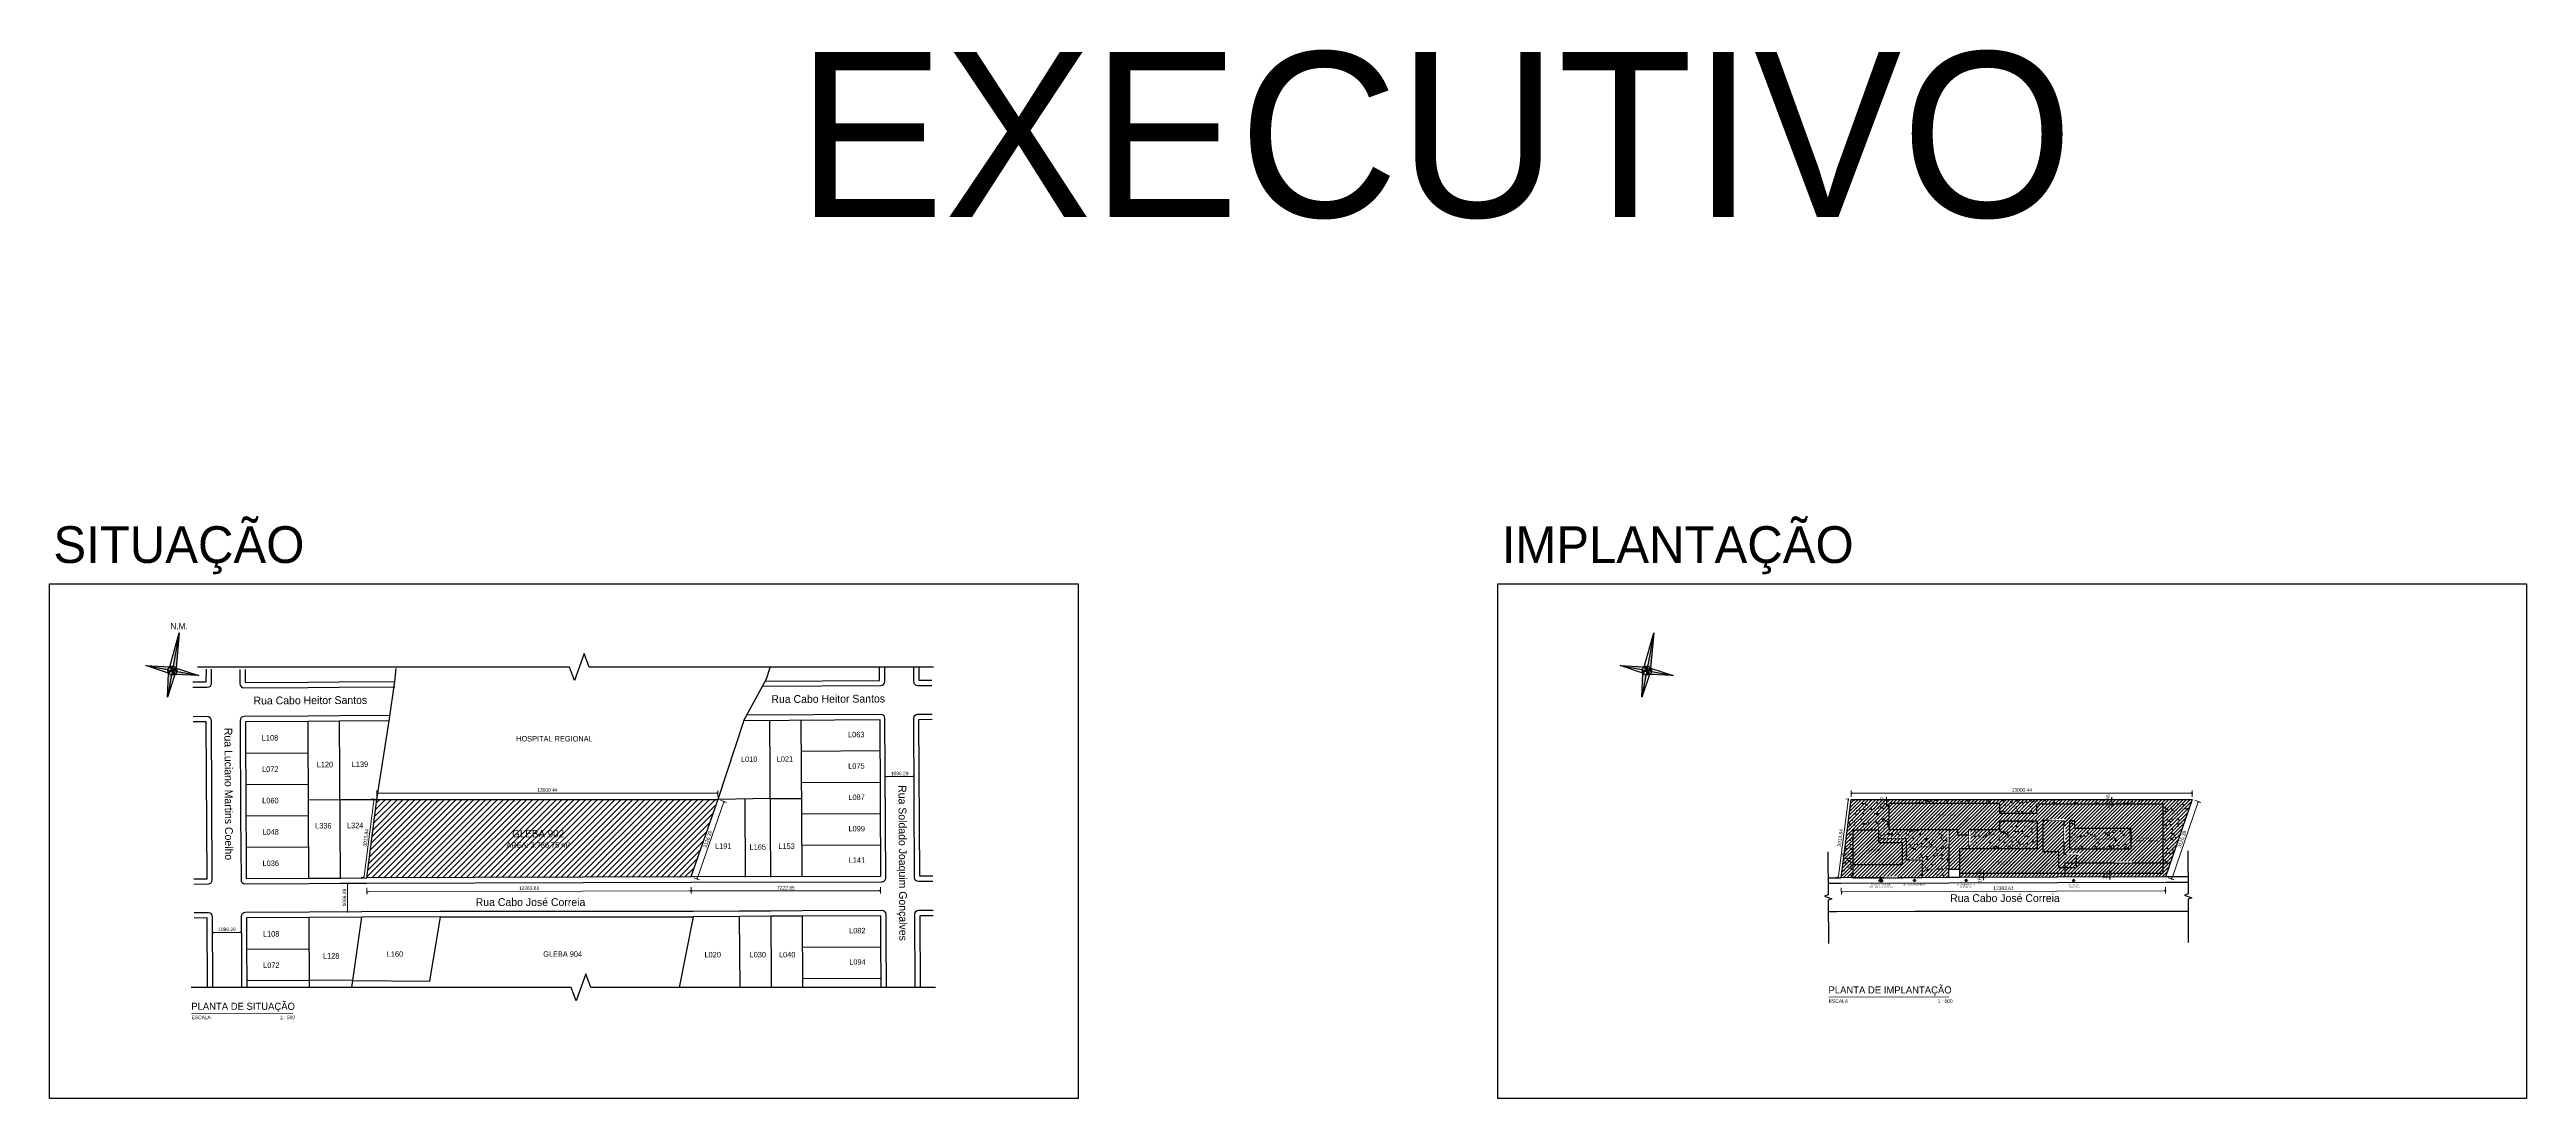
# Model space of a CAD drawing. Header units: centimetres. Extents: x 30244 to 591333, y -111940 to 104227.
# Drawn here: x 354254 to 448688, y 64237 to 104227 of the extents above; entities that cross this region are included whole.
import ezdxf

# ---------------------------------------------------------------- set-up
doc = ezdxf.new("R2010")
doc.units = ezdxf.units.CM
doc.header["$LTSCALE"] = 4
for name, pattern in [('ACAD_ISO05W100', [33, 24, -3, 0, -3, 0, -3]), ('DASHED2', [9.525, 6.35, -3.175]), ('HIDDENX2', [19.05, 12.7, -6.35])]:
    doc.linetypes.add(name, pattern=pattern)
for name, color, linetype in [('0.1', 1, 'Continuous'), ('0.2', 2, 'Continuous'), ('0.4', 4, 'Continuous'), ('0.6', 6, 'Continuous'), ('02-CONT', 2, 'Continuous'), ('2', 2, 'Continuous'), ('B-COTAS', 1, 'Continuous'), ('B-SIMBOLOS', 2, 'Continuous'), ('C-TEXTO-02', 2, 'Continuous'), ('CONTORNO TERRENO', 3, 'Continuous'), ('NOVO', 170, 'Continuous')]:
    doc.layers.add(name, color=color, linetype=linetype)
for name, color, linetype, lineweight in [('C-TEXTO-01', 2, 'Continuous', 20), ('C-TEXTO-03', 2, 'Continuous', 20), ('textos', 2, 'Continuous', 9)]:
    doc.layers.add(name, color=color, linetype=linetype, lineweight=lineweight)
doc.styles.add('EC_NOMES', font='GOTHIC.TTF')
doc.styles.add('Esc.500', font='ERASLGHT.TTF', dxfattribs={"height": 90})
doc.styles.add('Esc.750', font='ERASLGHT.TTF', dxfattribs={"height": 135})
doc.styles.get("Standard").update_dxf_attribs({"font": 'ERASMD.TTF'})
doc.styles.add('Símbolos', font='ERASLGHT.TTF')
doc.dimstyles.new('ARQ500', dxfattribs={"dimscale": 500, "dimtxt": 90, "dimasz": 0.1, "dimexe": 0.2, "dimexo": 0.2, "dimgap": 0.1, "dimtad": 1, "dimzin": 12, "dimdsep": 46, "dimtxsty": 'Esc.500', "dimblk1": 'DOT', "dimblk2": 'DOT', "dimsah": 1, "dimcen": 0.4, "dimclrd": 256, "dimclre": 256, "dimclrt": 2, "dimadec": 0, "dimazin": 0, "dimtfac": 1, "dimtix": 1, "dimtmove": 2, "dimatfit": 3, "dimldrblk": 'DOT', "dimfxl": 0.3, "dimfxlon": 1, "dimtolj": 1, "dimtzin": 12, "dimlwd": 9, "dimlwe": 9, "dimarcsym": 0})
pattern_1 = [(45, (-256648.1, 27275.93), (-67.351921, 67.351921), [])]

# ---------------------------------------------------------------- blocks, each defined once
blk = doc.blocks.new('DOT')
at = {"color": 0, "linetype": 'ByBlock'}
blk.add_line((-0.5, 0), (-1, 0), dxfattribs=at)
at = {"color": 0, "linetype": 'ByBlock', "const_width": 0.5}
blk.add_lwpolyline([(-0.25, 0, 1), (0.25, 0, 1)], format="xyb", close=True, dxfattribs=at)
blk = doc.blocks.new('*D140')
at = {"layer": 'B-COTAS', "lineweight": 9, "transparency": 16777216}
for p, q in [((366734, 75737), (366734, 75978)), ((366784, 75878), (379684, 75878)), ((379734, 75737), (379734, 75978))]:
    blk.add_line(p, q, dxfattribs=at)
at = {"layer": 'DEFPOINTS', "color": 0, "transparency": 16777216}
for p in [(366734, 75637), (379734, 75878), (379734, 75637)]:
    blk.add_point(p, dxfattribs=at)
at = {"layer": 'B-COTAS', "lineweight": 9, "transparency": 16777216, "xscale": 50, "yscale": 50, "zscale": 50, "rotation": 180}
blk.add_blockref('DOT', (366734, 75878), dxfattribs=at)
at = {"layer": 'B-COTAS', "lineweight": 9, "transparency": 16777216, "xscale": 50, "yscale": 50, "zscale": 50}
blk.add_blockref('DOT', (379734, 75878), dxfattribs=at)
at = {"layer": 'B-COTAS', "color": 2, "transparency": 16777216, "insert": (373234, 75998), "char_height": 135, "attachment_point": 5, "style": 'Esc.750'}
blk.add_mtext('\\A1;13000.44', dxfattribs=at)
blk = doc.blocks.new('_Dot')
at = {"color": 0, "linetype": 'ByBlock', "lineweight": -2}
blk.add_line((-0.5, 0), (-1, 0), dxfattribs=at)
at = {"color": 0, "linetype": 'ByBlock', "const_width": 0.5}
blk.add_lwpolyline([(-0.25, 0, 1), (0.25, 0, 1)], format="xyb", close=True, dxfattribs=at)
blk = doc.blocks.new('*D132')
at = {"layer": 'B-COTAS', "lineweight": 9, "transparency": 16777216}
for p, q in [((366353, 72264), (366353, 72014)), ((366403, 72114), (378667, 72148)), ((378716, 72298), (378717, 72048))]:
    blk.add_line(p, q, dxfattribs=at)
at = {"layer": 'DEFPOINTS', "color": 0, "transparency": 16777216}
for p in [(366352, 72490), (378716, 72524), (378717, 72148)]:
    blk.add_point(p, dxfattribs=at)
at = {"layer": 'B-COTAS', "lineweight": 9, "transparency": 16777216, "xscale": 50, "yscale": 50, "zscale": 50}
for p, rotation in [((366353, 72114), 180.1566305847917), ((378717, 72148), 0.1566305847916921)]:
    blk.add_blockref('DOT', p, dxfattribs=dict(at, rotation=rotation))
at = {"layer": 'B-COTAS', "color": 2, "transparency": 16777216, "insert": (372535, 72251), "char_height": 135, "attachment_point": 5, "rotation": 0.15663, "style": 'Esc.750'}
blk.add_mtext('\\A1;12363.61', dxfattribs=at)
blk = doc.blocks.new('*D133')
at = {"layer": 'B-COTAS', "lineweight": 9, "transparency": 16777216}
for p, q in [((379829, 75604), (380059, 75525)), ((379948, 75510), (378962, 72649)), ((378810, 72648), (379040, 72569))]:
    blk.add_line(p, q, dxfattribs=at)
at = {"layer": 'DEFPOINTS', "color": 0, "transparency": 16777216}
for p in [(379734, 75637), (378716, 72681), (378945, 72602)]:
    blk.add_point(p, dxfattribs=at)
at = {"layer": 'B-COTAS', "lineweight": 9, "transparency": 16777216, "xscale": 50, "yscale": 50, "zscale": 50}
for p, rotation in [((379964, 75558), 70.9824842449628), ((378945, 72602), 250.9824842449628)]:
    blk.add_blockref('DOT', p, dxfattribs=dict(at, rotation=rotation))
at = {"layer": 'B-COTAS', "color": 2, "transparency": 16777216, "insert": (379342, 74119), "char_height": 135, "attachment_point": 5, "rotation": 70.98248, "style": 'Esc.750'}
blk.add_mtext('\\A1;3126.39', dxfattribs=at)
blk = doc.blocks.new('*D134')
at = {"layer": 'B-COTAS', "lineweight": 9, "transparency": 16777216}
for p, q in [((366616, 75601), (366247, 72711)), ((366635, 75649), (366523, 75664)), ((366253, 72660), (366141, 72674))]:
    blk.add_line(p, q, dxfattribs=at)
at = {"layer": 'DEFPOINTS', "color": 0, "transparency": 16777216}
for p in [(366734, 75637), (366240, 72661), (366352, 72647)]:
    blk.add_point(p, dxfattribs=at)
at = {"layer": 'B-COTAS', "lineweight": 9, "transparency": 16777216, "xscale": 50, "yscale": 50, "zscale": 50}
for p, rotation in [((366622, 75651), 82.72044767476393), ((366240, 72661), 262.7204476747639)]:
    blk.add_blockref('DOT', p, dxfattribs=dict(at, rotation=rotation))
at = {"layer": 'B-COTAS', "color": 2, "transparency": 16777216, "insert": (366313, 74171), "char_height": 135, "attachment_point": 5, "rotation": 82.72045, "style": 'Esc.750'}
blk.add_mtext('\\A1;3013.84', dxfattribs=at)
blk = doc.blocks.new('*D135')
at = {"layer": 'B-COTAS', "lineweight": 9, "transparency": 16777216}
for p, q in [((378716, 72298), (378716, 72048)), ((378766, 72148), (385888, 72148)), ((385938, 72298), (385938, 72048))]:
    blk.add_line(p, q, dxfattribs=at)
at = {"layer": 'DEFPOINTS', "color": 0, "transparency": 16777216}
for p in [(378716, 72524), (385938, 72564), (385938, 72148)]:
    blk.add_point(p, dxfattribs=at)
at = {"layer": 'B-COTAS', "lineweight": 9, "transparency": 16777216, "xscale": 50, "yscale": 50, "zscale": 50, "rotation": 180}
blk.add_blockref('DOT', (378716, 72148), dxfattribs=at)
at = {"layer": 'B-COTAS', "lineweight": 9, "transparency": 16777216, "xscale": 50, "yscale": 50, "zscale": 50}
blk.add_blockref('DOT', (385938, 72148), dxfattribs=at)
at = {"layer": 'B-COTAS', "color": 2, "transparency": 16777216, "insert": (382327, 72268), "char_height": 135, "attachment_point": 5, "style": 'Esc.750'}
blk.add_mtext('\\A1;7222.85', dxfattribs=at)
blk = doc.blocks.new('*D141')
at = {"layer": 'B-COTAS', "lineweight": 9, "transparency": 16777216}
for p, q in [((365465, 72442), (365715, 72442)), ((365615, 72392), (365615, 71396)), ((365465, 71346), (365715, 71346))]:
    blk.add_line(p, q, dxfattribs=at)
at = {"layer": 'DEFPOINTS', "color": 0, "transparency": 16777216}
for p in [(365342, 72442), (365348, 71346), (365615, 71346)]:
    blk.add_point(p, dxfattribs=at)
at = {"layer": 'B-COTAS', "lineweight": 9, "transparency": 16777216, "xscale": 50, "yscale": 50, "zscale": 50}
for p, rotation in [((365615, 72442), 90), ((365615, 71346), 270)]:
    blk.add_blockref('DOT', p, dxfattribs=dict(at, rotation=rotation))
at = {"layer": 'B-COTAS', "color": 2, "transparency": 16777216, "insert": (365495, 71894), "char_height": 135, "attachment_point": 5, "rotation": 90, "style": 'Esc.750'}
blk.add_mtext('\\A1;1096.29', dxfattribs=at)
blk = doc.blocks.new('*D142')
at = {"layer": 'B-COTAS', "lineweight": 9, "transparency": 16777216}
for p, q in [((386118, 76464), (386118, 76608)), ((386168, 76508), (387164, 76508)), ((387214, 76470), (387214, 76608))]:
    blk.add_line(p, q, dxfattribs=at)
at = {"layer": 'DEFPOINTS', "color": 0, "transparency": 16777216}
for p in [(387214, 76508), (386118, 76364), (387214, 76370)]:
    blk.add_point(p, dxfattribs=at)
at = {"layer": 'B-COTAS', "lineweight": 9, "transparency": 16777216, "xscale": 50, "yscale": 50, "zscale": 50, "rotation": 180}
blk.add_blockref('DOT', (386118, 76508), dxfattribs=at)
at = {"layer": 'B-COTAS', "lineweight": 9, "transparency": 16777216, "xscale": 50, "yscale": 50, "zscale": 50}
blk.add_blockref('DOT', (387214, 76508), dxfattribs=at)
at = {"layer": 'B-COTAS', "color": 2, "transparency": 16777216, "insert": (386666, 76627), "char_height": 135, "attachment_point": 5, "style": 'Esc.750'}
blk.add_mtext('\\A1;1096.29', dxfattribs=at)
blk = doc.blocks.new('*D143')
at = {"layer": 'B-COTAS', "lineweight": 9, "transparency": 16777216}
for p, q in [((360468, 70562), (360468, 70662)), ((361515, 70562), (360518, 70562)), ((361565, 70562), (361565, 70662))]:
    blk.add_line(p, q, dxfattribs=at)
at = {"layer": 'DEFPOINTS', "color": 0, "transparency": 16777216}
for p in [(360468, 70562), (360468, 70547), (361565, 70553)]:
    blk.add_point(p, dxfattribs=at)
at = {"layer": 'B-COTAS', "lineweight": 9, "transparency": 16777216, "xscale": 50, "yscale": 50, "zscale": 50, "rotation": 180}
blk.add_blockref('DOT', (360468, 70562), dxfattribs=at)
at = {"layer": 'B-COTAS', "lineweight": 9, "transparency": 16777216, "xscale": 50, "yscale": 50, "zscale": 50}
blk.add_blockref('DOT', (361565, 70562), dxfattribs=at)
at = {"layer": 'B-COTAS', "color": 2, "transparency": 16777216, "insert": (361016, 70682), "char_height": 135, "attachment_point": 5, "style": 'Esc.750'}
blk.add_mtext('\\A1;1096.29', dxfattribs=at)
blk = doc.blocks.new('*U28')
for p, q in [((-0.5, 0.25), (0, 0.75)), ((-0.25, 0.25), (-0.5, 0.25)), ((-0.25, 0), (-0.25, 0.25)), ((0.25, 0), (-0.25, 0)), ((0, 0.75), (0.5, 0.25)), ((0.5, 0.25), (0.25, 0.25)), ((0.25, 0.25), (0.25, 0))]:
    blk.add_line(p, q)
blk = doc.blocks.new('*D136')
at = {"layer": 'B-COTAS', "lineweight": 9, "transparency": 16777216}
for p, q in [((422948, 75737), (422948, 75978)), ((422998, 75878), (435898, 75878)), ((435948, 75737), (435948, 75978))]:
    blk.add_line(p, q, dxfattribs=at)
at = {"layer": 'DEFPOINTS', "color": 0, "transparency": 16777216}
for p in [(422948, 75637), (435948, 75878), (435948, 75637)]:
    blk.add_point(p, dxfattribs=at)
at = {"layer": 'B-COTAS', "lineweight": 9, "transparency": 16777216, "xscale": 50, "yscale": 50, "zscale": 50, "rotation": 180}
blk.add_blockref('DOT', (422948, 75878), dxfattribs=at)
at = {"layer": 'B-COTAS', "lineweight": 9, "transparency": 16777216, "xscale": 50, "yscale": 50, "zscale": 50}
blk.add_blockref('DOT', (435948, 75878), dxfattribs=at)
at = {"layer": 'B-COTAS', "color": 2, "transparency": 16777216, "insert": (429448, 75998), "char_height": 135, "attachment_point": 5, "style": 'Esc.750'}
blk.add_mtext('\\A1;13000.44', dxfattribs=at)
blk = doc.blocks.new('*D137')
at = {"layer": 'B-COTAS', "lineweight": 9, "transparency": 16777216}
for p, q in [((422566, 72264), (422567, 72014)), ((422617, 72114), (434880, 72148)), ((434930, 72298), (434931, 72048))]:
    blk.add_line(p, q, dxfattribs=at)
at = {"layer": 'DEFPOINTS', "color": 0, "transparency": 16777216}
for p in [(422566, 72490), (434929, 72524), (434930, 72148)]:
    blk.add_point(p, dxfattribs=at)
at = {"layer": 'B-COTAS', "lineweight": 9, "transparency": 16777216, "xscale": 50, "yscale": 50, "zscale": 50}
for p, rotation in [((422567, 72114), 180.1566305847917), ((434930, 72148), 0.1566305847916921)]:
    blk.add_blockref('DOT', p, dxfattribs=dict(at, rotation=rotation))
at = {"layer": 'B-COTAS', "color": 2, "transparency": 16777216, "insert": (428748, 72251), "char_height": 135, "attachment_point": 5, "rotation": 0.15663, "style": 'Esc.750'}
blk.add_mtext('\\A1;12363.61', dxfattribs=at)
blk = doc.blocks.new('*D138')
at = {"layer": 'B-COTAS', "lineweight": 9, "transparency": 16777216}
for p, q in [((436043, 75604), (436272, 75525)), ((436161, 75510), (435175, 72649)), ((435024, 72648), (435254, 72569))]:
    blk.add_line(p, q, dxfattribs=at)
at = {"layer": 'DEFPOINTS', "color": 0, "transparency": 16777216}
for p in [(435948, 75637), (434929, 72681), (435159, 72602)]:
    blk.add_point(p, dxfattribs=at)
at = {"layer": 'B-COTAS', "lineweight": 9, "transparency": 16777216, "xscale": 50, "yscale": 50, "zscale": 50}
for p, rotation in [((436178, 75558), 70.9824842449628), ((435159, 72602), 250.9824842449628)]:
    blk.add_blockref('DOT', p, dxfattribs=dict(at, rotation=rotation))
at = {"layer": 'B-COTAS', "color": 2, "transparency": 16777216, "insert": (435555, 74119), "char_height": 135, "attachment_point": 5, "rotation": 70.98248, "style": 'Esc.750'}
blk.add_mtext('\\A1;3126.39', dxfattribs=at)
blk = doc.blocks.new('*D139')
at = {"layer": 'B-COTAS', "lineweight": 9, "transparency": 16777216}
for p, q in [((422829, 75601), (422460, 72711)), ((422848, 75649), (422736, 75664)), ((422466, 72660), (422355, 72674))]:
    blk.add_line(p, q, dxfattribs=at)
at = {"layer": 'DEFPOINTS', "color": 0, "transparency": 16777216}
for p in [(422948, 75637), (422454, 72661), (422566, 72647)]:
    blk.add_point(p, dxfattribs=at)
at = {"layer": 'B-COTAS', "lineweight": 9, "transparency": 16777216, "xscale": 50, "yscale": 50, "zscale": 50}
for p, rotation in [((422836, 75651), 82.72044767476393), ((422454, 72661), 262.7204476747639)]:
    blk.add_blockref('DOT', p, dxfattribs=dict(at, rotation=rotation))
at = {"layer": 'B-COTAS', "color": 2, "transparency": 16777216, "insert": (422526, 74171), "char_height": 135, "attachment_point": 5, "rotation": 82.72045, "style": 'Esc.750'}
blk.add_mtext('\\A1;3013.84', dxfattribs=at)
blk = doc.blocks.new('*D144')
at = {"layer": 'B-COTAS', "lineweight": 9, "transparency": 16777216}
for p, q in [((424295, 75637), (424195, 75637)), ((424295, 75687), (424295, 75737)), ((424295, 75487), (424295, 75637)), ((424295, 75487), (424195, 75487)), ((424295, 75437), (424295, 75387))]:
    blk.add_line(p, q, dxfattribs=at)
at = {"layer": 'DEFPOINTS', "color": 0, "transparency": 16777216}
for p in [(424295, 75637), (424376, 75637), (424376, 75487)]:
    blk.add_point(p, dxfattribs=at)
at = {"layer": 'B-COTAS', "lineweight": 9, "transparency": 16777216, "xscale": 50, "yscale": 50, "zscale": 50}
for p, rotation in [((424295, 75637), 270), ((424295, 75487), 90)]:
    blk.add_blockref('DOT', p, dxfattribs=dict(at, rotation=rotation))
at = {"layer": 'B-COTAS', "color": 2, "transparency": 16777216, "insert": (424106, 75562), "char_height": 135, "attachment_point": 5, "rotation": 90, "style": 'Esc.750'}
blk.add_mtext('\\A1;150', dxfattribs=at)
blk = doc.blocks.new('*D145')
at = {"layer": 'B-COTAS', "lineweight": 9, "transparency": 16777216}
for p, q in [((432801, 72822), (432701, 72822)), ((432801, 72872), (432801, 72922)), ((432801, 72822), (432801, 72675)), ((432801, 72675), (432701, 72675)), ((432801, 72625), (432801, 72575))]:
    blk.add_line(p, q, dxfattribs=at)
at = {"layer": 'DEFPOINTS', "color": 0, "transparency": 16777216}
for p in [(432891, 72822), (432801, 72675), (432891, 72675)]:
    blk.add_point(p, dxfattribs=at)
at = {"layer": 'B-COTAS', "lineweight": 9, "transparency": 16777216, "xscale": 50, "yscale": 50, "zscale": 50}
for p, rotation in [((432801, 72822), 270), ((432801, 72675), 90)]:
    blk.add_blockref('DOT', p, dxfattribs=dict(at, rotation=rotation))
at = {"layer": 'B-COTAS', "color": 2, "transparency": 16777216, "insert": (432612, 72749), "char_height": 135, "attachment_point": 5, "rotation": 90, "style": 'Esc.750'}
blk.add_mtext('\\A1;150', dxfattribs=at)
blk = doc.blocks.new('*D146')
at = {"layer": 'B-COTAS', "lineweight": 9, "transparency": 16777216}
for p, q in [((422656, 73381), (422656, 73481)), ((422956, 73381), (422706, 73381)), ((423006, 73381), (423006, 73481))]:
    blk.add_line(p, q, dxfattribs=at)
at = {"layer": 'DEFPOINTS', "color": 0, "transparency": 16777216}
for p in [(422656, 73381), (422656, 73358), (423006, 73365)]:
    blk.add_point(p, dxfattribs=at)
at = {"layer": 'B-COTAS', "lineweight": 9, "transparency": 16777216, "xscale": 50, "yscale": 50, "zscale": 50, "rotation": 180}
blk.add_blockref('DOT', (422656, 73381), dxfattribs=at)
at = {"layer": 'B-COTAS', "lineweight": 9, "transparency": 16777216, "xscale": 50, "yscale": 50, "zscale": 50}
blk.add_blockref('DOT', (423006, 73381), dxfattribs=at)
at = {"layer": 'B-COTAS', "color": 2, "transparency": 16777216, "insert": (422831, 73537), "char_height": 135, "attachment_point": 5, "style": 'Esc.750'}
blk.add_mtext('\\A1;349.99', dxfattribs=at)
blk = doc.blocks.new('*D147')
at = {"layer": 'B-COTAS', "lineweight": 9, "transparency": 16777216}
for p, q in [((432877, 75637), (432777, 75637)), ((432877, 75687), (432877, 75737)), ((432877, 75458), (432877, 75637)), ((432877, 75458), (432777, 75458)), ((432877, 75408), (432877, 75358))]:
    blk.add_line(p, q, dxfattribs=at)
at = {"layer": 'DEFPOINTS', "color": 0, "transparency": 16777216}
for p in [(432877, 75637), (432896, 75637), (432896, 75458)]:
    blk.add_point(p, dxfattribs=at)
at = {"layer": 'B-COTAS', "lineweight": 9, "transparency": 16777216, "xscale": 50, "yscale": 50, "zscale": 50}
for p, rotation in [((432877, 75637), 270), ((432877, 75458), 90)]:
    blk.add_blockref('DOT', p, dxfattribs=dict(at, rotation=rotation))
at = {"layer": 'B-COTAS', "color": 2, "transparency": 16777216, "insert": (432736, 75547), "char_height": 135, "attachment_point": 5, "rotation": 90, "style": 'Esc.750'}
blk.add_mtext('\\A1;178.46', dxfattribs=at)
blk = doc.blocks.new('*D148')
at = {"layer": 'B-COTAS', "lineweight": 9, "transparency": 16777216}
for p, q in [((427989, 72822), (427889, 72822)), ((427989, 72872), (427989, 72922)), ((427989, 72822), (427989, 72662)), ((427989, 72662), (427889, 72662)), ((427989, 72612), (427989, 72562))]:
    blk.add_line(p, q, dxfattribs=at)
at = {"layer": 'DEFPOINTS', "color": 0, "transparency": 16777216}
for p in [(427990, 72822), (427989, 72662), (427990, 72662)]:
    blk.add_point(p, dxfattribs=at)
at = {"layer": 'B-COTAS', "lineweight": 9, "transparency": 16777216, "xscale": 50, "yscale": 50, "zscale": 50}
for p, rotation in [((427989, 72822), 270), ((427989, 72662), 90)]:
    blk.add_blockref('DOT', p, dxfattribs=dict(at, rotation=rotation))
at = {"layer": 'B-COTAS', "color": 2, "transparency": 16777216, "insert": (427835, 72742), "char_height": 135, "attachment_point": 5, "rotation": 90, "style": 'Esc.750'}
blk.add_mtext('\\A1;160.26', dxfattribs=at)

msp = doc.modelspace()

# ---------------------------------------------------------------- hatches: boundary and pattern name
at = {"layer": '0.6'}
h = msp.add_hatch(dxfattribs=at)
h.set_pattern_fill('AR-SAND', color=8, scale=8)
h.set_pattern_definition([(37.5, (-256648.1, 27275.93), (-12.80025, 391.53059), [0, -308.864, 0, -345.44, 0, -330.2]), (7.5, (-256648.1, 27275.93), (359.61863, 573.4601), [0, -166.624, 0, -278.384, 0, -106.68]), (327.5, (-256898.04, 27275.93), (632.7939, 1.14975), [0, -101.6, 0, -365.76, 0, -477.52]), (317.5, (-256898.04, 27275.93), (610.84516, 178.34346), [0, -50.8, 0, -239.776, 0, -274.32])])
h.paths.add_polyline_path([(425611.019, 73320.454), (425611.019, 73170.454), (425610.503, 72655.47), (426666.733, 72658.358), (426666.733, 72973.358), (426666.733, 74496.776), (424375.509, 74496.776), (424375.509, 75486.696), (428610.509, 75486.696), (428610.509, 75096.696), (430004.742, 75096.696), (430004.742, 75458.232), (434836.742, 75458.232), (434836.742, 73220.429), (435110.08, 73220.429), (435948.01, 75636.696), (422947.57, 75636.696), (422565.684, 72647.147), (423007.817, 72648.355), (423006.435, 73153.84), (423006.435, 74463.84), (423991.435, 74463.84), (423991.435, 74133.84), (425046.435, 74133.84), (425046.435, 73320.454)])
h.paths.add_polyline_path([(433616.742, 73752.232), (433616.742, 74528.232), (431469.742, 74528.232), (431469.742, 74826.7), (431264.742, 74826.7), (431264.742, 73752.232)], flags=17)
h.paths.add_polyline_path([(430034.742, 73752.232), (430034.742, 74826.7), (428610.509, 74826.7), (428610.509, 74496.776), (427423.509, 74496.776), (427423.509, 74281.776), (427423.509, 73752.232)], flags=17)
h.paths.add_polyline_path([(425490.749, 73750.903), (426167.201, 73750.903), (426167.201, 73874.165), (425490.749, 73874.165)], flags=16)
h.paths.add_polyline_path([(426665.453, 73885.288), (426665.453, 74181.983), (426612.627, 74181.983), (426612.627, 73885.288)], flags=16)
h.paths.add_polyline_path([(432206.405, 74041.036), (432882.856, 74041.036), (432882.856, 74164.297), (432206.405, 74164.297)], flags=16)
h.paths.add_polyline_path([(428508.939, 74109.583), (429185.39, 74109.583), (429185.39, 74232.844), (428508.939, 74232.844)], flags=16)
h.paths.add_polyline_path([(427485.225, 73885.288), (427485.225, 74181.983), (427432.398, 74181.983), (427432.398, 73885.288)], flags=16)
h = msp.add_hatch(dxfattribs=at)
h.set_pattern_fill('ANSI31', color=8, scale=30)
h.set_pattern_definition(pattern_1)
h.paths.add_polyline_path([(435948.01, 75636.696), (422947.57, 75636.696), (422565.684, 72647.147), (426666.733, 72658.358), (426666.733, 72973.358), (427066.733, 72973.358), (427066.733, 72659.451), (434922.988, 72680.928)])
h = msp.add_hatch(dxfattribs=at)
h.set_pattern_fill('ANSI31', color=8, scale=30)
h.set_pattern_definition(pattern_1)
h.paths.add_polyline_path([(431049.742, 74841.7), (430249.742, 74841.7), (430249.742, 73652.232), (430848.145, 73652.232), (430848.145, 73037.232), (431084.449, 73037.232), (431083.948, 73220.429), (431526.742, 73220.429), (431526.742, 73537.232), (431049.742, 73537.232)])
h.paths.add_polyline_path([(431526.742, 73220.429), (431083.948, 73220.429), (431084.449, 73037.232), (431526.742, 73037.232)], flags=17)
h.paths.add_polyline_path([(424896.435, 73983.84), (423991.435, 73983.84), (423991.435, 74463.84), (423006.435, 74463.84), (423006.435, 73153.84), (424896.435, 73153.84)])
h.paths.add_polyline_path([(423477.862, 73626.691), (424057.78, 73626.691), (424057.78, 73749.953), (423477.862, 73749.953)], flags=24)
h = msp.add_hatch(dxfattribs=at)
h.set_pattern_fill('ANSI31', color=8, scale=30)
h.set_pattern_definition(pattern_1)
h.paths.add_polyline_path([(424375.509, 74496.776), (426998.509, 74496.776), (426998.509, 74281.776), (427423.509, 74281.776), (427423.509, 74496.776), (428610.509, 74496.776), (428610.509, 74826.7), (430034.742, 74826.7), (430034.742, 73752.232), (427066.733, 73752.232), (427066.733, 72822.232), (434836.742, 72822.232), (434836.742, 75458.232), (430004.742, 75458.232), (430004.742, 75096.696), (428610.509, 75096.696), (428610.509, 75486.696), (424375.509, 75486.696)])
h.paths.add_polyline_path([(430249.742, 73652.232), (430249.742, 74841.7), (431049.742, 74841.7), (431049.742, 73537.232), (431526.742, 73537.232), (431526.742, 73037.232), (430848.145, 73037.232), (430848.145, 73652.232)], flags=16)
h.paths.add_polyline_path([(431264.742, 74826.7), (431469.742, 74826.7), (431469.742, 74528.232), (433616.742, 74528.232), (433616.742, 73752.232), (431264.742, 73752.232)], flags=16)
h.paths.add_polyline_path([(433621.201, 73962.669), (434842.924, 73962.669), (434842.924, 74196.003), (433621.201, 74196.003)], flags=9)
h.paths.add_polyline_path([(428513.111, 73082.312), (429070.752, 73082.312), (429070.752, 73314.743), (428513.111, 73314.743)], flags=24)
h.paths.add_polyline_path([(426045.654, 74978.598), (426852.731, 74978.598), (426852.731, 75101.859), (426045.654, 75101.859)], flags=24)
h.paths.add_polyline_path([(432206.405, 74041.036), (432882.856, 74041.036), (432882.856, 74164.297), (432206.405, 74164.297)], flags=8)
h.paths.add_polyline_path([(431157.381, 73533.82), (431454.075, 73533.82), (431454.075, 73586.646), (431157.381, 73586.646)], flags=8)
h.paths.add_polyline_path([(430518.881, 74838.287), (430815.575, 74838.287), (430815.575, 74891.114), (430518.881, 74891.114)], flags=24)
h.paths.add_polyline_path([(431107.609, 74043.301), (431107.609, 74339.995), (431054.783, 74339.995), (431054.783, 74043.301)], flags=24)
h.paths.add_polyline_path([(432993.616, 73222.644), (433592.13, 73222.644), (433592.13, 73275.47), (432993.616, 73275.47)], flags=24)
at = {"layer": '2'}
h = msp.add_hatch(color=256, dxfattribs=at)
h.paths.add_polyline_path([(359081.815, 80648.126), (359201.995, 81989.559), (358967.916, 80722.184, -0.199527702)])
h.paths.add_polyline_path([(359944.216, 80358.793), (359109.731, 80515.464, -0.198640229), (359035.837, 80402.124)])
h.paths.add_polyline_path([(358749.408, 79539.122), (358903.62, 80374.066, -0.197987754), (358790.315, 80447.261)])
h.paths.add_polyline_path([(358761.804, 80580.786, -0.197933079), (358835.302, 80693.853), (357927.32, 80737.457)])
h = msp.add_hatch(color=256, dxfattribs=at)
h.paths.add_polyline_path([(415295.437, 80648.126), (415415.617, 81989.559), (415181.538, 80722.184, -0.199527702)])
h.paths.add_polyline_path([(416157.838, 80358.793), (415323.353, 80515.464, -0.198640229), (415249.459, 80402.124)])
h.paths.add_polyline_path([(414963.03, 79539.122), (415117.242, 80374.066, -0.197987754), (415003.937, 80447.261)])
h.paths.add_polyline_path([(414975.426, 80580.786, -0.197933079), (415048.924, 80693.853), (414140.942, 80737.457)])
h = msp.add_hatch(color=256, dxfattribs=at)
h.paths.add_polyline_path([(358935.768, 80548.125), (358761.804, 80580.786, 0.200603678), (358790.315, 80447.261)])
h.paths.add_polyline_path([(359035.837, 80402.124), (358935.768, 80548.125), (358903.62, 80374.066, 0.198418582)])
h.paths.add_polyline_path([(359109.731, 80515.464, 0.199063094), (359081.815, 80648.126), (358935.768, 80548.125)])
h.paths.add_polyline_path([(358935.768, 80548.125), (358967.916, 80722.184, 0.199125863), (358835.302, 80693.853)])
h = msp.add_hatch(color=256, dxfattribs=at)
h.paths.add_polyline_path([(415149.39, 80548.125), (414975.426, 80580.786, 0.200603678), (415003.937, 80447.261)])
h.paths.add_polyline_path([(415249.459, 80402.124), (415149.39, 80548.125), (415117.242, 80374.066, 0.198418582)])
h.paths.add_polyline_path([(415323.353, 80515.464, 0.199063094), (415295.437, 80648.126), (415149.39, 80548.125)])
h.paths.add_polyline_path([(415149.39, 80548.125), (415181.538, 80722.184, 0.199125863), (415048.924, 80693.853)])
at = {"layer": 'B-COTAS'}
h = msp.add_hatch(dxfattribs=at)
h.set_pattern_fill('ANSI31', color=8, scale=50)
h.set_pattern_definition([(45, (171395.46, 179906.45), (-112.2532, 112.2532), [])])
h.paths.add_polyline_path([(378709.366, 72680.928), (379734.388, 75636.696), (366733.948, 75636.696), (366352.062, 72647.147)])
h.paths.add_polyline_path([(371603.107, 73619.718), (374167.64, 73619.718), (374167.64, 74610.716), (371603.107, 74610.716)], flags=24)
at = {"layer": 'B-SIMBOLOS'}
h = msp.add_hatch(color=256, dxfattribs=at)
h.dxf.hatch_style = 1
h.paths.add_polyline_path([(425357.889, 72626.323), (425267.889, 72536.323), (425312.889, 72536.323), (425312.889, 72491.323), (425402.889, 72491.323), (425402.889, 72536.323), (425447.889, 72536.323)])
h = msp.add_hatch(color=256, dxfattribs=at)
h.dxf.hatch_style = 1
h.paths.add_polyline_path([(427328.519, 72626.323), (427238.519, 72536.323), (427283.519, 72536.323), (427283.519, 72491.323), (427373.519, 72491.323), (427373.519, 72536.323), (427418.519, 72536.323)])
h = msp.add_hatch(color=256, dxfattribs=at)
h.dxf.hatch_style = 1
h.paths.add_polyline_path([(431423.421, 72626.323), (431333.421, 72536.323), (431378.421, 72536.323), (431378.421, 72491.323), (431468.421, 72491.323), (431468.421, 72536.323), (431513.421, 72536.323)])

# ---------------------------------------------------------------- linework, layer by layer
at = {"layer": '0.1', "linetype": 'ACAD_ISO05W100'}
for p, q in [((430249.742, 74841.7), (431049.742, 74841.7)), ((431049.742, 74841.7), (431049.742, 73537.232)), ((426666.733, 74496.776), (426666.733, 72973.358)), ((427423.509, 74281.776), (427423.509, 73752.232))]:
    msp.add_line(p, q, dxfattribs=at)
for points in [[(430249.742, 74841.7), (430249.742, 73652.232)], [(430249.742, 73652.232), (430848.145, 73652.232), (430848.145, 73037.232), (431526.742, 73037.232), (431526.742, 73537.232), (431049.742, 73537.232)]]:
    msp.add_lwpolyline(points, dxfattribs=at)
at = {"layer": '0.4', "ltscale": 2, "transparency": 33554559}
msp.add_line((365815.727, 68727.939), (366165.872, 71151.148), dxfattribs=at)
at = {"layer": '0.4'}
for points in [[(360418.979, 80602.14), (360415.99, 80053.996, -0.414213562), (360265.681, 79905.317), (359717.537, 79908.306)], [(361509.833, 80593.989), (361512.822, 80045.845, 0.414213562), (361663.131, 79897.166), (364104.865, 79910.48), (365300.816, 79917.001), (367413.664, 79928.522)], [(381432.776, 79951.708), (385948.752, 79976.333, 0.414213562), (386097.431, 80126.642), (386094.442, 80674.786)], [(387190.731, 80680.764), (387193.719, 80132.619, 0.414213562), (387344.028, 79983.941), (387892.173, 79986.93)], [(359760.468, 72411.874), (360308.612, 72414.862, 0.414213562), (360457.291, 72565.171), (360424.142, 78644.59, 0.414213562), (360273.833, 78793.269), (359725.688, 78790.28)], [(367200.384, 78831.037), (365306.794, 78820.712), (364110.843, 78814.191), (361669.109, 78800.877, 0.414213562), (361520.43, 78650.568), (361527.223, 77404.786), (361533.744, 76208.834), (361540.265, 75012.883), (361546.787, 73816.932), (361553.579, 72571.149, 0.414213562), (361703.889, 72422.47), (364145.622, 72435.784), (365341.574, 72442.306), (366353.149, 72447.821), (378716.175, 72481.618), (385989.103, 72501.5, 0.415010138), (386138.189, 72651.811), (386105.039, 78731.365, 0.414213562), (385954.73, 78880.044), (380832.645, 78852.115)], [(387932.93, 72512.234), (387384.786, 72509.245, -0.414213562), (387234.477, 72657.924), (387201.327, 78737.343, -0.414213562), (387350.006, 78887.652), (387898.15, 78890.641)], [(360479.614, 68471.101), (360464.899, 71169.895, 0.414213562), (360314.59, 71318.574), (359766.445, 71315.585)], [(386160.985, 68471.101), (386159.11, 68814.936), (386152.589, 70010.887), (386145.796, 71256.67, 0.414213562), (385995.487, 71405.349), (382955.777, 71388.774), (381759.826, 71382.253), (380563.87, 71375.732), (378788.182, 71365.948), (369154.663, 71366.776), (366164.785, 71350.473), (364151.6, 71339.496), (361709.866, 71326.182, 0.414213562), (361561.187, 71175.873), (361567.98, 69930.09), (361574.501, 68734.139), (361575.936, 68471.101)], [(387257.306, 68471.101), (387242.085, 71262.648, -0.414213562), (387390.763, 71412.957), (387938.908, 71415.946)]]:
    msp.add_lwpolyline(points, format="xyb", dxfattribs=at)
for points in [[(360219.654, 80603.227), (360216.937, 80104.914), (359718.624, 80107.631)], [(361709.159, 80595.076), (361711.876, 80096.763), (364103.778, 80109.805), (365299.73, 80116.326), (367412.577, 80127.847)], [(366733.948, 75636.696), (367201.47, 78631.712), (367412.577, 80127.847), (367474.64, 80626.513)], [(380723.53, 78652.189), (381587.228, 80234.703), (381726.205, 80666.113)], [(381543.758, 80151.645), (385897.834, 80175.386), (385895.117, 80673.699)], [(387390.056, 80681.851), (387392.773, 80183.538), (387891.086, 80186.255)], [(359759.381, 72611.199), (360257.694, 72613.916), (360225.088, 78593.672), (359726.775, 78590.955)], [(367201.47, 78631.712), (365307.881, 78621.387), (364111.93, 78614.866), (361720.027, 78601.824), (361726.548, 77405.872), (361733.07, 76209.921), (361739.591, 75013.97), (361746.112, 73818.019), (361752.633, 72622.067), (364144.535, 72635.11), (365340.487, 72641.631), (366352.062, 72647.147)], [(380723.53, 78652.189), (385905.985, 78680.447), (385938.591, 72700.691), (378715.63, 72680.945)], [(380723.53, 78652.189), (379734.388, 75636.696)], [(387931.843, 72711.559), (387433.53, 72708.842), (387400.924, 78688.599), (387899.237, 78691.316)], [(422059.897, 72644.389), (422565.684, 72647.147)], [(422060.983, 72445.063), (422566.771, 72447.821), (434929.797, 72481.618), (435783.601, 72483.952)], [(435782.514, 72683.278), (434929.253, 72680.945)], [(360280.283, 68471.101), (360265.845, 71118.977), (359767.532, 71116.26)], [(369155.75, 71167.451), (366165.872, 71151.148), (364152.687, 71140.171), (361760.784, 71127.128), (361767.306, 69931.177), (361773.827, 68735.226), (361775.267, 68471.101)], [(365777.207, 68471.101), (365815.727, 68727.939), (368746.651, 68709.663), (369155.75, 71167.451), (378789.28, 71166.623), (378257.229, 68471.101)], [(385961.654, 68471.101), (385959.785, 68813.849), (385953.264, 70009.8), (385946.742, 71205.752), (382956.864, 71189.449), (381760.913, 71182.928), (380564.962, 71176.407), (378789.28, 71166.623)], [(387456.637, 68471.101), (387441.681, 71213.903), (387939.995, 71216.62)], [(435789.673, 71370.289), (435001.804, 71365.948), (425368.285, 71366.776), (422378.407, 71350.473), (422066.961, 71348.775)]]:
    msp.add_lwpolyline(points, dxfattribs=at)
at = {"layer": '0.4', "ltscale": 2, "transparency": 33554687}
for points in [[(364131.493, 75027.012), (364111.93, 78614.866)], [(365340.487, 72641.631), (365307.881, 78621.387)], [(381752.762, 72677.867), (381720.156, 78657.623)], [(382935.671, 75076.29), (382916.107, 78664.144)], [(385912.506, 77484.496), (382922.628, 77468.193)], [(361726.548, 77405.872), (364118.451, 77418.915)], [(361733.07, 76209.921), (364124.972, 76222.963)], [(364128.233, 75624.988), (365324.184, 75631.509), (366733.948, 75636.696)], [(381736.459, 75667.745), (379734.388, 75636.696)], [(380757.879, 75662.409), (380774.182, 72672.531)], [(381736.459, 75667.745), (382932.41, 75674.266)], [(385919.028, 76288.545), (382929.149, 76272.242)], [(361739.591, 75013.97), (364131.493, 75027.012)], [(364144.535, 72635.11), (364131.168, 75086.602)], [(382948.713, 72684.388), (382935.346, 75135.88)], [(385925.549, 75092.593), (382935.671, 75076.29)], [(361746.112, 73818.019), (364138.014, 73831.061)], [(385932.07, 73896.642), (382942.192, 73880.339)], [(364167.24, 68471.101), (364152.687, 71140.171)], [(380579.713, 68471.101), (380564.962, 71176.407)], [(381774.28, 68731.435), (381760.913, 71182.928)], [(382971.687, 68471.101), (382956.864, 71189.449)], [(361767.306, 69931.177), (364159.208, 69944.219)], [(385953.264, 70009.8), (382963.385, 69993.498)], [(361773.827, 68735.226), (364165.729, 68748.268)], [(364165.729, 68748.268), (365820.128, 68757.289)], [(381775.7, 68471.101), (381774.28, 68731.435)], [(385959.785, 68813.849), (382969.907, 68797.546)]]:
    msp.add_lwpolyline(points, dxfattribs=at)
at = {"layer": '0.6'}
for points in [[(378709.366, 72680.928), (366352.062, 72647.147), (366733.948, 75636.696), (379734.388, 75636.696)], [(434922.988, 72680.928), (422565.684, 72647.147), (422947.57, 75636.696), (435948.01, 75636.696)], [(426666.733, 72973.358), (427066.733, 72973.358), (427066.733, 72658.358), (426666.733, 72658.358)]]:
    msp.add_lwpolyline(points, close=True, dxfattribs=at)
msp.add_lwpolyline([(431469.742, 74826.7), (431264.742, 74826.7), (431264.742, 73752.232), (433616.742, 73752.232), (433616.742, 74528.232), (431469.742, 74528.232), (431469.742, 74826.7)], dxfattribs=at)
at = {"layer": '02-CONT', "linetype": 'DASHED2', "elevation": 77040.339}
for points in [[(431082.445, 73220.429), (435110.08, 73220.429)], [(431083.948, 73220.429), (431085.452, 72670.437)]]:
    msp.add_lwpolyline(points, dxfattribs=at)
at = {"layer": '2'}
for p, q in [((359201.995, 81989.559), (358749.408, 79539.122)), ((358835.302, 80693.853), (359201.995, 81989.559)), ((359201.995, 81989.559), (359081.815, 80648.126)), ((415415.617, 81989.559), (414963.03, 79539.122)), ((415048.924, 80693.853), (415415.617, 81989.559)), ((415415.617, 81989.559), (415295.437, 80648.126)), ((357927.32, 80737.457), (359944.216, 80358.793)), ((357927.32, 80737.457), (358835.302, 80693.853)), ((358790.315, 80447.261), (357927.32, 80737.457)), ((358749.408, 79539.122), (358790.315, 80447.261)), ((359035.837, 80402.124), (358749.408, 79539.122)), ((358935.768, 80548.125), (358790.315, 80447.261)), ((358935.768, 80548.125), (358835.302, 80693.853)), ((358938.753, 80550.386), (359074.713, 80663.72)), ((358938.753, 80550.386), (359052.151, 80414.478)), ((359944.216, 80358.793), (359035.837, 80402.124)), ((359081.815, 80648.126), (359944.216, 80358.793)), ((414140.942, 80737.457), (416157.838, 80358.793)), ((414140.942, 80737.457), (415048.924, 80693.853)), ((415003.937, 80447.261), (414140.942, 80737.457)), ((414963.03, 79539.122), (415003.937, 80447.261)), ((415249.459, 80402.124), (414963.03, 79539.122)), ((415149.39, 80548.125), (415003.937, 80447.261)), ((415149.39, 80548.125), (415048.924, 80693.853)), ((415152.375, 80550.386), (415288.335, 80663.72)), ((415152.375, 80550.386), (415265.773, 80414.478)), ((416157.838, 80358.793), (415249.459, 80402.124)), ((415295.437, 80648.126), (416157.838, 80358.793))]:
    msp.add_line(p, q, dxfattribs=at)
for centre in [(358935.768, 80548.125), (415149.39, 80548.125)]:
    msp.add_circle(centre, 177.003, dxfattribs=at)
at = {"layer": 'C-TEXTO-01', "const_width": 30}
for points in [[(422077.765, 68104.836), (426665.372, 68104.836)], [(359657.063, 67480.982), (363531.415, 67480.982)]]:
    msp.add_lwpolyline(points, dxfattribs=at)
at = {"layer": 'CONTORNO TERRENO', "linetype": 'Continuous'}
for points in [[(387960.428, 80681.851), (374824.705, 80681.851), (374637.205, 81197.003), (374262.205, 80166.699), (374074.705, 80681.851), (359888.85, 80681.851)], [(435777.061, 73683.263), (435786.044, 72035.807), (435648.945, 71985.058), (435924.234, 71886.558), (435787.135, 71835.81), (435796.118, 70188.354)], [(422054.444, 73644.374), (422063.427, 71996.918), (421926.328, 71946.169), (422201.617, 71847.669), (422064.518, 71796.921), (422073.501, 70149.464)], [(388027.009, 68471.101), (374891.286, 68471.101), (374703.786, 68986.253), (374328.786, 67955.949), (374141.286, 68471.101), (359657.063, 68471.101)]]:
    msp.add_lwpolyline(points, dxfattribs=at)
at = {"layer": 'NOVO'}
for points in [[(354253.753, 83855.823), (393469.127, 83855.823), (393469.127, 64236.795), (354253.753, 64236.795)], [(409472.285, 83855.823), (448687.66, 83855.823), (448687.66, 64236.795), (409472.285, 64236.795)]]:
    msp.add_lwpolyline(points, close=True, dxfattribs=at)

# ---------------------------------------------------------------- texts
at = {"layer": '2'}
msp.add_text('N.M.', height=234.5301, dxfattribs=at).set_placement((358862.39, 82124.338))
at = {"layer": 'C-TEXTO-02', "char_height": 135, "attachment_point": 1, "style": 'Símbolos'}
for s, insert, width in [('ESCALA                                                                  1 : 500', (422087.472, 68017.884), 4571.05882), ('ESCALA                                                   1 : 500', (359666.771, 67394.03), 3872.48347)]:
    msp.add_mtext(s, dxfattribs=dict(at, insert=insert, width=width))
at = {"layer": 'C-TEXTO-02', "char_height": 270, "attachment_point": 7, "style": 'Símbolos'}
for s, insert in [('PLANTA DE IMPLANTAÇÃO', (422077.765, 68156.544)), ('PLANTA DE SITUAÇÃO', (359657.063, 67532.69))]:
    msp.add_mtext(s, dxfattribs=dict(at, insert=insert))
at = {"layer": 'C-TEXTO-03', "style": 'Símbolos'}
for s, p in [('L108', (362349.078, 77882.411)), ('HOSPITAL REGIONAL', (372042.996, 77847.308, -75545.377)), ('L063', (384697.056, 78005.523)), ('L072', (362355.6, 76686.459)), ('L120', (364439.479, 76864.692)), ('L139', (365775.538, 76873.249)), ('L010', (380613.955, 77062.917)), ('L021', (381977.819, 77073.773)), ('L075', (384703.577, 76809.571)), ('L060', (362362.121, 75490.508)), ('L087', (384710.098, 75613.62)), ('L336', (364379.034, 74530.271)), ('L324', (365593.928, 74540.896)), ('L099', (384716.619, 74417.669)), ('L048', (362368.642, 74294.557)), ('L191', (379627.427, 73759.367)), ('L165', (380942.362, 73719.743)), ('L153', (382040.531, 73749.425)), ('L036', (362375.163, 73098.606)), ('L141', (384723.141, 73221.718)), ('L108', (362389.836, 70407.715)), ('L082', (384737.813, 70530.827)), ('L072', (362396.357, 69211.764)), ('L128', (364677.077, 69567.586)), ('L160', (367113.36, 69636.824)), ('GLEBA 904', (373074.566, 69636.824)), ('L020', (379226.469, 69614.347)), ('L030', (380945.467, 69614.347)), ('L040', (382064.723, 69614.347)), ('L094', (384744.334, 69334.876))]:
    msp.add_text(s, height=210, dxfattribs=at).set_placement(p)
at = {"layer": 'C-TEXTO-03', "attachment_point": 1, "style": 'Símbolos'}
for s, insert, char_height, width in [('EXECUTIVO', (382750.488, 104133.624), 6295.9993, 36952.497), ('SITUAÇÃO', (354400.518, 86052.518), 1400, 19590.43881), ('IMPLANTAÇÃO', (409619.05, 86052.518), 1400, 19590.43881), ('RESIDENCIAL GRAU III', (426065.766, 75070.464), 56, 783.61755), ('\\pxqc;{\\H1.33333x;\\C6;GLEBA 902\\H0.75x;\\P\\C4;ÁREA: 3.786,75 m²}', (371413.167, 74471.242), 210, 2938.56582), ('ÁREA PERMEÁVEL', (428524.293, 74217.285), 56, 783.61755), ('ÁREA PERMEÁVEL', (432221.759, 74148.738), 56, 783.61755), ('\\pxqc;NÍVEL 775 - RESIDENCIAL GRAU II\\PNÍVEL 772 - SERVIÇOS', (433616.742, 74180.485), 56, 1231.01002), ('\\pxqc;BEM-ESTAR E CONVIVÊNCIA', (428401.005, 73283.348), 56, 783.61755), ('\\pxqc;RECEBIMENTO DE ALIMENTOS', (426931.385, 72418.11), 56, 783.61755), ('\\pxqc;ACESSO DE SERVIÇOS', (431049.937, 72418.11), 56, 783.61755)]:
    msp.add_mtext(s, dxfattribs=dict(at, insert=insert, char_height=char_height, width=width))
at = {"layer": 'textos', "style": 'EC_NOMES'}
for s, rotation, p in [('Rua Cabo Heitor Santos', 0.31241304, (362030.375, 79256.709)), ('Rua Cabo Heitor Santos', 0.31241303, (381774.348, 79311.111)), ('Rua Luciano Martins Coelho', 270.31241304, (360920.764, 78364.688)), ('Rua Soldado Joaquim Gonçalves', 270.31241304, (386618.817, 76180.188)), ('Rua Cabo José Correia', 359.99606285, (370502.898, 71572.98)), ('Rua Cabo José Correia', 359.99606285, (426716.52, 71725.876))]:
    msp.add_text(s, height=298.99226, rotation=rotation, dxfattribs=at).set_placement(p)

# ---------------------------------------------------------------- dimensions: what is measured, and where the dimension line sits
at = {"layer": 'B-COTAS'}
for base, p1, p2, picture, middle in [((387214.236, 76507.577), (386117.947, 76364.027), (387214.236, 76370.005), '*D142', (386666.091, 76627.153)), ((379734.388, 75877.939), (366733.948, 75636.696), (379734.388, 75636.696), '*D140', (373234.168, 75997.516)), ((435948.01, 75877.939), (422947.57, 75636.696), (435948.01, 75636.696), '*D136', (429447.79, 75997.516)), ((385938.484, 72148.064), (378715.63, 72524.203), (385938.484, 72563.587), '*D135', (382327.057, 72267.641)), ((360468.295, 70562.274), (361564.584, 70552.981), (360468.295, 70547.004), '*D143', (361016.44, 70681.851))]:
    dim = msp.add_linear_dim(base=base, p1=p1, p2=p2, dimstyle='ARQ500', override={"dimtxsty": 'Esc.750'}, dxfattribs=at)
    dim.commit()
    dim.dimension.update_dxf_attribs({"geometry": picture, "text_midpoint": middle})
for p1, p2, distance, picture, middle in [((366733.948, 75636.696), (366352.062, 72647.147), -112.8, '*D134', (366312.501, 74171.366)), ((379734.388, 75636.696), (378715.63, 72680.945), 242.982, '*D133', (379341.679, 74118.608)), ((422947.57, 75636.696), (422565.684, 72647.147), -112.8, '*D139', (422526.123, 74171.366)), ((435948.01, 75636.696), (434929.253, 72680.945), 242.982, '*D138', (435555.301, 74118.608)), ((366352.062, 72490.404), (378715.63, 72524.203), -376.14, '*D132', (372534.548, 72250.741))]:
    dim = msp.add_aligned_dim(p1=p1, p2=p2, distance=distance, dimstyle='ARQ500', override={"dimtxsty": 'Esc.750'}, dxfattribs=at)
    dim.commit()
    dim.dimension.update_dxf_attribs({"geometry": picture, "text_midpoint": middle})
for base, p1, p2, picture, middle in [((424294.618, 75636.696), (424375.509, 75486.696), (424375.509, 75636.696), '*D144', (424106.378, 75561.696)), ((432876.749, 75636.696), (432896.239, 75458.232), (432896.239, 75636.696), '*D147', (432736.414, 75547.464)), ((427988.543, 72661.976), (427989.992, 72822.232), (427990.43, 72661.976), '*D148', (427834.868, 72742.104))]:
    dim = msp.add_linear_dim(base=base, p1=p1, p2=p2, angle=90, dimstyle='ARQ500', override={"dimtxsty": 'Esc.750'}, dxfattribs=at)
    dim.commit()
    dim.dimension.update_dxf_attribs({"geometry": picture, "text_midpoint": middle, "dimtype": 160})
dim = msp.add_linear_dim(base=(422656.446, 73380.633), p1=(423006.435, 73364.525), p2=(422656.446, 73357.666), dimstyle='ARQ500', override={"dimtxsty": 'Esc.750'}, dxfattribs=at)
dim.commit()
dim.dimension.update_dxf_attribs({"geometry": '*D146', "text_midpoint": (422831.441, 73536.963), "dimtype": 160})
dim = msp.add_linear_dim(base=(365615.037, 71346.017), p1=(365341.574, 72442.306), p2=(365347.551, 71346.017), angle=90, dimstyle='ARQ500', override={"dimtxsty": 'Esc.750'}, dxfattribs=at)
dim.commit()
dim.dimension.update_dxf_attribs({"geometry": '*D141', "text_midpoint": (365495.46, 71894.161)})

# ---------------------------------------------------------------- next in the draw order: texts
at = {"layer": 'C-TEXTO-02', "insert": (433002.236, 73268.819, 77040.339), "char_height": 24, "width": 630.64103, "attachment_point": 1, "style": 'Símbolos', "bg_fill": 2}
msp.add_mtext('PROJ. RECUO NO TÉRREO (NÍVEL 772)', dxfattribs=at)

# ---------------------------------------------------------------- next in the draw order: linework, layer by layer
at = {"layer": '0.6'}
msp.add_lwpolyline([(427066.733, 73752.232), (427066.733, 72822.232), (434836.742, 72822.232), (434836.742, 75458.232), (430004.742, 75458.232), (430004.742, 75096.696), (428610.509, 75096.696), (428610.509, 75486.696), (424375.509, 75486.696), (424375.509, 74496.776), (426998.509, 74496.776), (426998.509, 74281.776), (427423.509, 74281.776), (427423.509, 74496.776), (428610.509, 74496.776), (428610.509, 74826.7), (430034.742, 74826.7), (430034.742, 73752.232)], close=True, dxfattribs=at)

# ---------------------------------------------------------------- next in the draw order: dimensions: what is measured, and where the dimension line sits
at = {"layer": 'B-COTAS'}
dim = msp.add_linear_dim(base=(432800.848, 72675.373), p1=(432890.501, 72822.232), p2=(432890.902, 72675.373), angle=90, text='150', dimstyle='ARQ500', override={"dimtxsty": 'Esc.750'}, dxfattribs=at)
dim.commit()
dim.dimension.update_dxf_attribs({"geometry": '*D145', "text_midpoint": (432611.933, 72748.802), "dimtype": 160})

# ---------------------------------------------------------------- next in the draw order: texts
at = {"layer": 'C-TEXTO-02', "char_height": 24, "width": 536.35929, "attachment_point": 1, "style": 'Símbolos', "bg_fill": 2}
for insert in [(424301.008, 74169.799), (424161.918, 72687.94)]:
    msp.add_mtext('PROJ. COBERTURA', dxfattribs=dict(at, insert=insert))
at = {"layer": 'C-TEXTO-02', "char_height": 24, "width": 536.35929, "attachment_point": 1, "rotation": 90, "style": 'Símbolos', "bg_fill": 2}
for insert in [(426626.082, 73893.908), (427445.853, 73893.908), (431068.238, 74051.921)]:
    msp.add_mtext('PROJ. COBERTURA', dxfattribs=dict(at, insert=insert))

# ---------------------------------------------------------------- next in the draw order: hatches: boundary and pattern name
at = {"layer": 'B-SIMBOLOS'}
h = msp.add_hatch(color=256, dxfattribs=at)
h.dxf.hatch_style = 1
h.paths.add_polyline_path([(424076.227, 72626.323), (423986.227, 72536.323), (424031.227, 72536.323), (424031.227, 72491.323), (424121.227, 72491.323), (424121.227, 72536.323), (424166.227, 72536.323)])

# ---------------------------------------------------------------- next in the draw order: block references
at = {"layer": 'B-SIMBOLOS', "xscale": 180, "yscale": 180, "zscale": 180}
msp.add_blockref('*U28', (424076.227, 72491.323), dxfattribs=at)

# ---------------------------------------------------------------- next in the draw order: texts
at = {"layer": 'C-TEXTO-02', "char_height": 24, "width": 536.35929, "attachment_point": 1, "style": 'Símbolos', "bg_fill": 2}
for insert in [(430527.5, 74877.659), (431166, 73573.191)]:
    msp.add_mtext('PROJ. COBERTURA', dxfattribs=dict(at, insert=insert))
at = {"layer": 'C-TEXTO-03', "char_height": 56, "attachment_point": 1, "style": 'Símbolos'}
for s, insert, width in [('ADMISTRATIVO', (423493.216, 73718.558), 783.61755), ('ÁREA PERMEÁVEL', (425506.103, 73858.606), 783.61755), ('\\pxqc;ACESSO PRINCIPAL\\P(VISITANTES E IDOSOS)', (423664.056, 72418.11), 823.95251), ('\\pxqc;ACESSO AMBULÂNCIA', (424960.755, 72418.11), 783.61755)]:
    msp.add_mtext(s, dxfattribs=dict(at, insert=insert, width=width))

# ---------------------------------------------------------------- next in the draw order: dimensions: what is measured, and where the dimension line sits
at = {"layer": 'B-COTAS'}
dim = msp.add_aligned_dim(p1=(422565.6843, 72490.4044), p2=(434929.2525, 72524.203), distance=-376.1404, dimstyle='ARQ500', override={"dimtxsty": 'Esc.750'}, dxfattribs=at)
dim.commit()
dim.dimension.update_dxf_attribs({"geometry": '*D137', "text_midpoint": (428748.1698, 72250.7412)})

# ---------------------------------------------------------------- next in the draw order: texts
at = {"layer": 'C-TEXTO-02', "insert": (425181.485, 73356.413), "char_height": 24, "width": 536.35929, "attachment_point": 1, "style": 'Símbolos', "bg_fill": 2}
msp.add_mtext('PROJ. COBERTURA', dxfattribs=at)

# ---------------------------------------------------------------- next in the draw order: linework, layer by layer
at = {"layer": '0.1', "linetype": 'HIDDENX2'}
msp.add_lwpolyline([(423006.435, 73153.84), (423007.817, 72648.355), (425661.019, 72657.04), (425661.019, 73320.454), (425046.435, 73320.454), (425046.435, 74133.84), (423991.435, 74133.84)], dxfattribs=at)
at = {"layer": '0.2'}
msp.add_lwpolyline([(423991.435, 74463.84), (423006.435, 74463.84), (423006.435, 73153.84), (424896.435, 73153.84), (424896.435, 73983.84), (423991.435, 73983.84), (423991.435, 74453.84)], dxfattribs=at)

doc.saveas('drawing.dxf')
